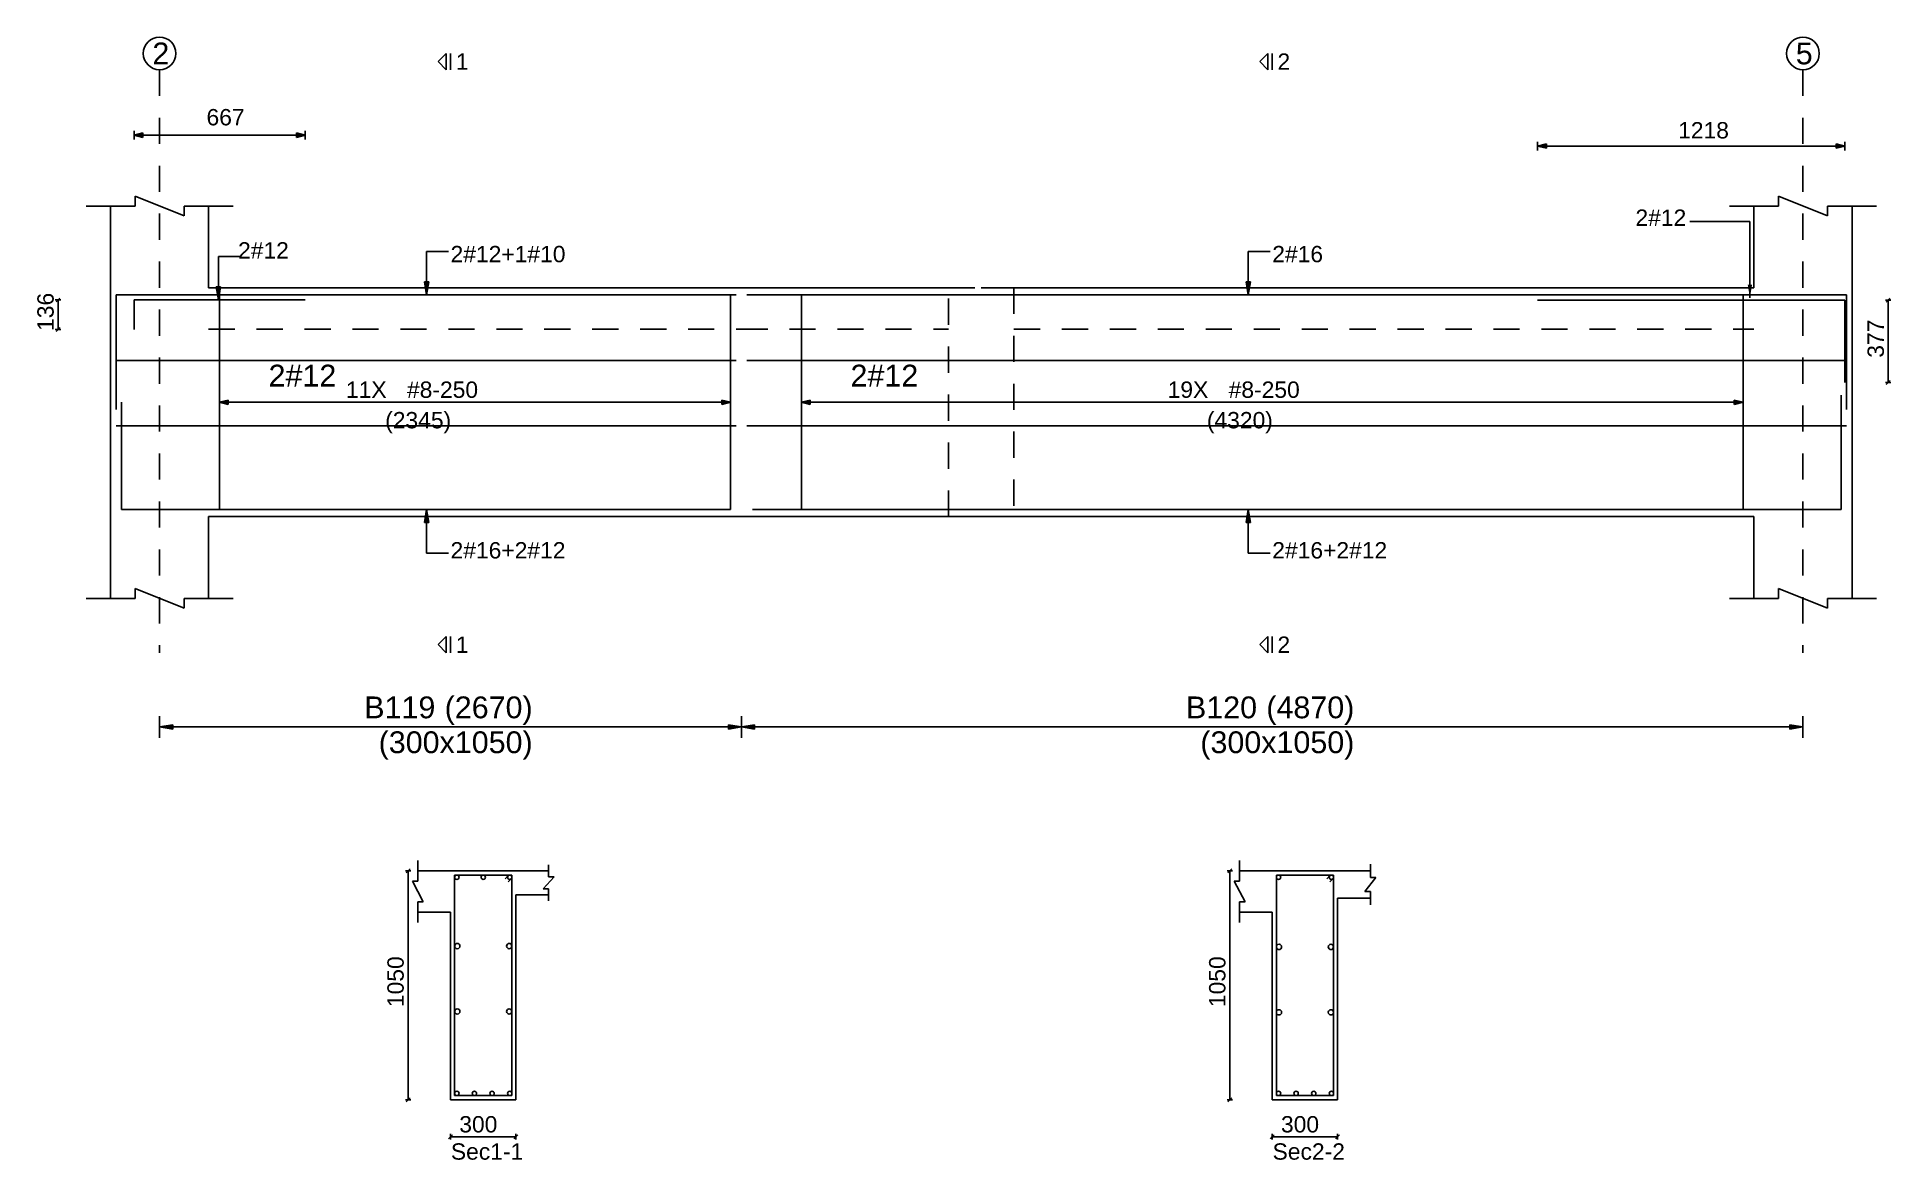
# Model space of a CAD drawing. Extents: x 0 to 98, y 3 to 248.
# Drawn here: x 39.62 to 48.12, y 190.5 to 195.66 of the extents above; entities that cross this region are included whole.
import ezdxf

# ---------------------------------------------------------------- set-up
doc = ezdxf.new("R2010")
doc.units = 0
doc.linetypes.add('ACAD_ISO02W100', pattern=[15, 12, -3])
for name, color, linetype in [('Axisline', 1, 'CONTINUOUS'), ('Axisline_Name', 2, 'CONTINUOUS'), ('Beam_bottombarlabeling', 2, 'CONTINUOUS'), ('Beam_Cross_Label', 4, 'CONTINUOUS'), ('Beam_CrossSection', 2, 'CONTINUOUS'), ('Beam_Dimensions_LS', 3, 'CONTINUOUS'), ('Beam_NameLS', 6, 'CONTINUOUS'), ('Beam_topbarsLabeling', 2, 'CONTINUOUS'), ('dim_all', 7, 'CONTINUOUS'), ('Extra_Topsteel_Labeling', 2, 'CONTINUOUS'), ('Extrabars', 7, 'CONTINUOUS'), ('Longsection', 2, 'CONTINUOUS'), ('main_botbars', 4, 'CONTINUOUS'), ('main_topbars', 4, 'CONTINUOUS'), ('SecondaryBeam', 2, 'CONTINUOUS'), ('SectionLine', 4, 'CONTINUOUS'), ('Sidefacebar', 140, 'CONTINUOUS'), ('Slabline', 253, 'CONTINUOUS'), ('span_dim', 7, 'CONTINUOUS'), ('spanline', 7, 'CONTINUOUS'), ('Stirrup_bar', 1, 'CONTINUOUS'), ('Stirrup_Dia_Spacing', 2, 'CONTINUOUS'), ('Stirrup_Length', 7, 'CONTINUOUS'), ('Stirrup_Numbers', 2, 'CONTINUOUS')]:
    doc.layers.add(name, color=color, linetype=linetype)
doc.styles.add('STRUDS_Arial', font='ARIAL.TTF', dxfattribs={"height": 0.04})

msp = doc.modelspace()

# ---------------------------------------------------------------- texts
at = {"layer": 'Axisline_Name', "style": 'STRUDS_Arial'}
for s, p in [('2', (40.147, 195.53)), ('5', (47.687, 195.53))]:
    msp.add_text(s, height=0.1, dxfattribs=at).set_placement(p)
at = {"layer": 'Beam_bottombarlabeling', "style": 'STRUDS_Arial'}
for p in [(41.515, 193.263), (45.285, 193.263)]:
    msp.add_text('2#16+2#12', height=0.075, dxfattribs=at).set_placement(p)
at = {"layer": 'Beam_Cross_Label', "style": 'STRUDS_Arial'}
for s, p in [('Sec1-1', (41.5165, 190.505)), ('Sec2-2', (45.2865, 190.505))]:
    msp.add_text(s, height=0.075, dxfattribs=at).set_placement(p)
at = {"layer": 'Beam_Dimensions_LS', "style": 'STRUDS_Arial'}
for p in [(41.185, 192.37), (44.955, 192.37)]:
    msp.add_text('(300x1050)', height=0.1, dxfattribs=at).set_placement(p)
at = {"layer": 'Beam_NameLS', "style": 'STRUDS_Arial'}
for s, p in [('B119', (41.119, 192.53)), ('B120', (44.889, 192.53))]:
    msp.add_text(s, height=0.1, dxfattribs=at).set_placement(p)
at = {"layer": 'Beam_topbarsLabeling', "style": 'STRUDS_Arial'}
for s, p in [('2#12+1#10', (41.515, 194.622)), ('2#16', (45.285, 194.622))]:
    msp.add_text(s, height=0.075, dxfattribs=at).set_placement(p)
at = {"layer": 'dim_all', "style": 'STRUDS_Arial'}
for s, p in [('667', (40.3953, 195.25)), ('1218', (47.1473, 195.19)), ('300', (41.555, 190.63)), ('300', (45.325, 190.63))]:
    msp.add_text(s, height=0.075, dxfattribs=at).set_placement(p)
for s, p in [('136', (39.694, 194.307)), ('136', (39.694, 194.307)), ('377', (48.091, 194.184)), ('1050', (41.3, 191.205)), ('1050', (45.07, 191.205))]:
    msp.add_text(s, height=0.075, rotation=90, dxfattribs=at).set_placement(p)
at = {"layer": 'Extra_Topsteel_Labeling', "style": 'STRUDS_Arial'}
for p in [(46.9515, 194.789), (40.54, 194.639)]:
    msp.add_text('2#12', height=0.075, dxfattribs=at).set_placement(p)
at = {"layer": 'SectionLine', "style": 'STRUDS_Arial'}
for s, p in [('1', (41.539, 195.505)), ('2', (45.309, 195.505)), ('1', (41.539, 192.83)), ('2', (45.309, 192.83))]:
    msp.add_text(s, height=0.075, dxfattribs=at).set_placement(p)
at = {"layer": 'Sidefacebar', "style": 'STRUDS_Arial'}
for p in [(40.68, 194.052), (43.35, 194.052)]:
    msp.add_text('2#12', height=0.1, dxfattribs=at).set_placement(p)
at = {"layer": 'span_dim', "style": 'STRUDS_Arial'}
for s, p in [(' (2670) ', (41.449, 192.53)), (' (4870) ', (45.219, 192.53))]:
    msp.add_text(s, height=0.1, dxfattribs=at).set_placement(p)
at = {"layer": 'Stirrup_Dia_Spacing', "style": 'STRUDS_Arial'}
for p in [(41.315, 194), (45.085, 194)]:
    msp.add_text('#8-250', height=0.075, dxfattribs=at).set_placement(p)
at = {"layer": 'Stirrup_Length', "style": 'STRUDS_Arial'}
for s, p in [('(2345)', (41.215, 193.86)), ('(4320)', (44.985, 193.86))]:
    msp.add_text(s, height=0.075, dxfattribs=at).set_placement(p)
at = {"layer": 'Stirrup_Numbers', "style": 'STRUDS_Arial'}
for s, p in [('11X', (41.035, 194)), ('19X', (44.805, 194))]:
    msp.add_text(s, height=0.075, dxfattribs=at).set_placement(p)

# ---------------------------------------------------------------- linework, layer by layer
at = {"layer": 'Axisline', "linetype": 'ACAD_ISO02W100', "ltscale": 0.01}
for p, q in [((40.18, 195.505), (40.18, 192.83)), ((47.72, 195.505), (47.72, 192.83))]:
    msp.add_line(p, q, dxfattribs=at)
at = {"layer": 'Axisline'}
for centre in [(40.18, 195.58), (47.72, 195.58)]:
    msp.add_circle(centre, 0.075, dxfattribs=at)
at = {"layer": 'Beam_bottombarlabeling'}
for p, q in [((41.405, 193.488), (41.395, 193.428)), ((41.395, 193.428), (41.415, 193.428)), ((41.405, 193.488), (41.405, 193.288)), ((41.405, 193.488), (41.415, 193.428)), ((45.175, 193.488), (45.165, 193.428)), ((45.165, 193.428), (45.185, 193.428)), ((45.175, 193.488), (45.175, 193.288)), ((45.175, 193.488), (45.185, 193.428)), ((41.405, 193.288), (41.505, 193.288)), ((45.175, 193.288), (45.275, 193.288))]:
    msp.add_line(p, q, dxfattribs=at)
for points in [[(41.405, 193.488), (41.395, 193.428), (41.405, 193.488), (41.415, 193.428)], [(45.175, 193.488), (45.165, 193.428), (45.175, 193.488), (45.185, 193.428)]]:
    msp.add_solid(points, dxfattribs=at)
at = {"layer": 'Beam_CrossSection'}
for p, q in [((41.365, 191.878), (41.365, 191.783)), ((41.515, 191.83), (41.365, 191.83)), ((41.515, 191.83), (41.815, 191.83)), ((41.515, 191.83), (41.515, 191.83)), ((41.815, 191.83), (41.815, 191.83)), ((41.815, 191.83), (41.965, 191.83)), ((41.99, 191.803), (41.94, 191.748)), ((41.965, 191.803), (41.965, 191.858)), ((41.965, 191.803), (41.99, 191.803)), ((45.135, 191.878), (45.135, 191.783)), ((45.285, 191.83), (45.135, 191.83)), ((45.285, 191.83), (45.585, 191.83)), ((45.285, 191.83), (45.285, 191.83)), ((45.585, 191.83), (45.585, 191.83)), ((45.585, 191.83), (45.735, 191.83)), ((45.735, 191.799), (45.735, 191.861)), ((41.365, 191.783), (41.34, 191.783)), ((41.34, 191.783), (41.39, 191.688)), ((41.815, 190.78), (41.815, 191.72)), ((41.815, 191.72), (41.965, 191.72)), ((41.965, 191.748), (41.94, 191.748)), ((41.965, 191.748), (41.965, 191.693)), ((45.135, 191.783), (45.11, 191.783)), ((45.11, 191.783), (45.16, 191.688)), ((45.76, 191.799), (45.71, 191.736)), ((45.735, 191.736), (45.71, 191.736)), ((45.735, 191.799), (45.76, 191.799)), ((45.735, 191.736), (45.735, 191.674)), ((41.365, 191.688), (41.365, 191.593)), ((41.365, 191.688), (41.39, 191.688)), ((41.515, 191.64), (41.365, 191.64)), ((41.515, 191.64), (41.515, 190.78)), ((45.135, 191.688), (45.135, 191.593)), ((45.135, 191.688), (45.16, 191.688)), ((45.285, 191.64), (45.135, 191.64)), ((45.285, 191.64), (45.285, 190.78)), ((45.585, 190.78), (45.585, 191.705)), ((45.585, 191.705), (45.735, 191.705)), ((41.515, 190.78), (41.815, 190.78)), ((45.285, 190.78), (45.585, 190.78))]:
    msp.add_line(p, q, dxfattribs=at)
at = {"layer": 'Beam_topbarsLabeling'}
for p, q in [((41.405, 194.472), (41.405, 194.672)), ((41.405, 194.672), (41.505, 194.672)), ((45.175, 194.472), (45.175, 194.672)), ((45.175, 194.672), (45.275, 194.672)), ((41.405, 194.472), (41.395, 194.532)), ((41.395, 194.532), (41.415, 194.532)), ((41.405, 194.472), (41.415, 194.532)), ((41.405, 194.532), (41.41, 194.532)), ((45.175, 194.472), (45.165, 194.532)), ((45.165, 194.532), (45.185, 194.532)), ((45.175, 194.472), (45.185, 194.532)), ((45.175, 194.532), (45.18, 194.532))]:
    msp.add_line(p, q, dxfattribs=at)
for points in [[(41.405, 194.472), (41.395, 194.532), (41.405, 194.472), (41.415, 194.532)], [(45.175, 194.472), (45.165, 194.532), (45.175, 194.472), (45.185, 194.532)]]:
    msp.add_solid(points, dxfattribs=at)
at = {"layer": 'dim_all'}
for p, q in [((40.063, 195.205), (40.063, 195.225)), ((40.063, 195.205), (40.063, 195.218)), ((40.063, 195.205), (40.063, 195.218)), ((40.063, 195.205), (40.103, 195.215)), ((40.063, 195.205), (40.063, 195.185)), ((40.063, 195.205), (40.103, 195.195)), ((40.063, 195.205), (40.063, 195.193)), ((40.063, 195.205), (40.063, 195.193)), ((40.063, 195.205), (40.8475, 195.205)), ((40.103, 195.195), (40.103, 195.215)), ((40.8475, 195.205), (40.8075, 195.215)), ((40.8075, 195.195), (40.8075, 195.215)), ((40.8475, 195.205), (40.8075, 195.195)), ((40.8475, 195.205), (40.8475, 195.225)), ((40.8475, 195.205), (40.8475, 195.218)), ((40.8475, 195.205), (40.8475, 195.218)), ((40.8475, 195.205), (40.8475, 195.185)), ((40.8475, 195.205), (40.8475, 195.193)), ((40.8475, 195.205), (40.8475, 195.193)), ((46.5025, 195.155), (46.5025, 195.175)), ((46.5025, 195.155), (46.5025, 195.168)), ((46.5025, 195.155), (46.5025, 195.168)), ((46.5025, 195.155), (46.5425, 195.165)), ((46.5025, 195.155), (46.5025, 195.135)), ((46.5025, 195.155), (46.5425, 195.145)), ((46.5025, 195.155), (46.5025, 195.143)), ((46.5025, 195.155), (46.5025, 195.143)), ((46.5025, 195.155), (47.912, 195.155)), ((46.5425, 195.145), (46.5425, 195.165)), ((47.912, 195.155), (47.872, 195.165)), ((47.872, 195.145), (47.872, 195.165)), ((47.912, 195.155), (47.872, 195.145)), ((47.912, 195.155), (47.912, 195.175)), ((47.912, 195.155), (47.912, 195.168)), ((47.912, 195.155), (47.912, 195.168)), ((47.912, 195.155), (47.912, 195.135)), ((47.912, 195.155), (47.912, 195.143)), ((47.912, 195.155), (47.912, 195.143)), ((39.714, 194.45), (39.7015, 194.45)), ((39.714, 194.45), (39.7015, 194.45)), ((39.714, 194.45), (39.7052, 194.441)), ((39.714, 194.45), (39.7052, 194.441)), ((39.714, 194.45), (39.7229, 194.458)), ((39.714, 194.45), (39.7229, 194.458)), ((39.714, 194.45), (39.7265, 194.45)), ((39.714, 194.45), (39.714, 194.314)), ((39.714, 194.45), (39.7265, 194.45)), ((39.714, 194.45), (39.714, 194.314)), ((48.111, 194.448), (48.0985, 194.448)), ((48.111, 194.448), (48.1022, 194.439)), ((48.111, 194.448), (48.1199, 194.456)), ((48.111, 194.448), (48.1235, 194.448)), ((48.111, 194.448), (48.111, 194.07)), ((39.714, 194.314), (39.7015, 194.314)), ((39.714, 194.314), (39.7015, 194.314)), ((39.714, 194.314), (39.7052, 194.305)), ((39.714, 194.314), (39.7052, 194.305)), ((39.714, 194.314), (39.7229, 194.323)), ((39.714, 194.314), (39.7229, 194.323)), ((39.714, 194.314), (39.7265, 194.314)), ((39.714, 194.314), (39.7265, 194.314)), ((48.111, 194.07), (48.0985, 194.07)), ((48.111, 194.07), (48.1022, 194.061)), ((48.111, 194.07), (48.1199, 194.079)), ((48.111, 194.07), (48.1235, 194.07)), ((41.32, 191.83), (41.3075, 191.83)), ((41.32, 191.83), (41.3112, 191.821)), ((41.32, 191.83), (41.3289, 191.839)), ((41.32, 191.83), (41.3325, 191.83)), ((41.32, 191.83), (41.32, 190.78)), ((45.09, 191.83), (45.0775, 191.83)), ((45.09, 191.83), (45.0812, 191.821)), ((45.09, 191.83), (45.0989, 191.839)), ((45.09, 191.83), (45.1025, 191.83)), ((45.09, 191.83), (45.09, 190.78)), ((41.32, 190.78), (41.3289, 190.789)), ((45.09, 190.78), (45.0989, 190.789)), ((41.32, 190.78), (41.3075, 190.78)), ((41.32, 190.78), (41.3112, 190.771)), ((41.32, 190.78), (41.3325, 190.78)), ((45.09, 190.78), (45.0775, 190.78)), ((45.09, 190.78), (45.0812, 190.771)), ((45.09, 190.78), (45.1025, 190.78)), ((41.515, 190.61), (41.515, 190.623)), ((41.515, 190.61), (41.5239, 190.619)), ((41.815, 190.61), (41.815, 190.623)), ((41.815, 190.61), (41.8239, 190.619)), ((45.285, 190.61), (45.285, 190.623)), ((45.285, 190.61), (45.2939, 190.619)), ((45.585, 190.61), (45.585, 190.623)), ((45.585, 190.61), (45.5939, 190.619)), ((41.515, 190.61), (41.5062, 190.601)), ((41.515, 190.61), (41.515, 190.598)), ((41.515, 190.61), (41.815, 190.61)), ((41.815, 190.61), (41.8062, 190.601)), ((41.815, 190.61), (41.815, 190.598)), ((45.285, 190.61), (45.2762, 190.601)), ((45.285, 190.61), (45.285, 190.598)), ((45.285, 190.61), (45.585, 190.61)), ((45.585, 190.61), (45.5762, 190.601)), ((45.585, 190.61), (45.585, 190.598))]:
    msp.add_line(p, q, dxfattribs=at)
for points in [[(40.063, 195.205), (40.103, 195.215), (40.063, 195.205), (40.103, 195.195)], [(40.8475, 195.205), (40.8075, 195.215), (40.8475, 195.205), (40.8075, 195.195)], [(46.5025, 195.155), (46.5425, 195.165), (46.5025, 195.155), (46.5425, 195.145)], [(47.912, 195.155), (47.872, 195.165), (47.912, 195.155), (47.872, 195.145)]]:
    msp.add_solid(points, dxfattribs=at)
at = {"layer": 'Extra_Topsteel_Labeling'}
for p, q in [((47.4765, 194.809), (47.2015, 194.809)), ((47.4765, 194.459), (47.4765, 194.809)), ((40.45, 194.449), (40.45, 194.649)), ((40.45, 194.649), (40.55, 194.649)), ((40.45, 194.449), (40.44, 194.509)), ((40.44, 194.509), (40.46, 194.509)), ((40.45, 194.449), (40.46, 194.509)), ((40.45, 194.509), (40.455, 194.509))]:
    msp.add_line(p, q, dxfattribs=at)
for points in [[(40.45, 194.449), (40.44, 194.509), (40.45, 194.449), (40.46, 194.509)], [(47.4765, 194.459), (47.4665, 194.519), (47.4765, 194.459), (47.4865, 194.519)]]:
    msp.add_solid(points, dxfattribs=at)
at = {"layer": 'Extrabars'}
for p, q in [((40.063, 194.45), (40.063, 194.314)), ((40.063, 194.45), (40.8475, 194.45)), ((47.912, 194.448), (46.5025, 194.448)), ((47.912, 194.448), (47.912, 194.07))]:
    msp.add_line(p, q, dxfattribs=at)
at = {"layer": 'Longsection'}
for p, q in [((39.8425, 194.88), (39.955, 194.88)), ((39.8425, 194.88), (40.0675, 194.88)), ((39.955, 194.505), (39.955, 194.88)), ((40.0675, 194.925), (40.0675, 194.88)), ((40.0675, 194.925), (40.2925, 194.835)), ((40.2925, 194.88), (40.2925, 194.835)), ((40.2925, 194.88), (40.5175, 194.88)), ((40.405, 194.88), (40.405, 194.505)), ((47.3825, 194.88), (47.495, 194.88)), ((47.3825, 194.88), (47.6075, 194.88)), ((47.495, 194.505), (47.495, 194.88)), ((47.6075, 194.925), (47.6075, 194.88)), ((47.6075, 194.925), (47.8325, 194.835)), ((47.8325, 194.88), (47.8325, 194.835)), ((47.8325, 194.88), (48.0575, 194.88)), ((47.945, 194.88), (47.945, 194.505)), ((39.955, 193.455), (39.955, 194.505)), ((40.18, 194.505), (40.18, 194.505)), ((40.405, 194.505), (42.85, 194.505)), ((42.85, 194.505), (42.85, 194.505)), ((42.85, 194.505), (43.8, 194.505)), ((43.95, 194.505), (47.495, 194.505)), ((47.945, 194.505), (47.945, 193.455)), ((39.955, 193.455), (39.955, 193.08)), ((40.405, 193.08), (40.405, 193.455)), ((40.405, 193.455), (42.85, 193.455)), ((42.85, 193.455), (43.8, 193.455)), ((43.8, 193.455), (47.495, 193.455)), ((47.495, 193.455), (47.495, 193.08)), ((47.945, 193.08), (47.945, 193.455)), ((39.8425, 193.08), (39.955, 193.08)), ((39.8425, 193.08), (40.0675, 193.08)), ((40.0675, 193.125), (40.0675, 193.08)), ((40.0675, 193.125), (40.2925, 193.035)), ((40.2925, 193.08), (40.2925, 193.035)), ((40.2925, 193.08), (40.5175, 193.08)), ((47.3825, 193.08), (47.495, 193.08)), ((47.3825, 193.08), (47.6075, 193.08)), ((47.6075, 193.125), (47.6075, 193.08)), ((47.6075, 193.125), (47.8325, 193.035)), ((47.8325, 193.08), (47.8325, 193.035)), ((47.8325, 193.08), (48.0575, 193.08))]:
    msp.add_line(p, q, dxfattribs=at)
at = {"layer": 'main_botbars'}
for p, q in [((39.98, 194.472), (39.98, 193.947)), ((39.98, 194.472), (42.825, 194.472)), ((42.875, 194.472), (47.92, 194.472)), ((47.92, 194.472), (47.92, 193.947)), ((40.005, 193.98), (40.005, 193.488)), ((47.895, 193.488), (47.895, 194.013)), ((40.005, 193.488), (42.8, 193.488)), ((42.8, 193.488), (42.8, 193.488)), ((42.9, 193.488), (47.895, 193.488))]:
    msp.add_line(p, q, dxfattribs=at)
for centre in [(41.5438, 190.809), (41.6246, 190.809), (41.7054, 190.809), (41.7863, 190.809), (45.3138, 190.809), (45.3946, 190.809), (45.4754, 190.809), (45.5563, 190.809)]:
    msp.add_circle(centre, 0.01, dxfattribs=at)
at = {"layer": 'main_topbars'}
for centre in [(41.5438, 191.801), (41.665, 191.801), (41.7863, 191.801), (45.3138, 191.801), (45.5563, 191.801)]:
    msp.add_circle(centre, 0.01, dxfattribs=at)
at = {"layer": 'SecondaryBeam', "linetype": 'ACAD_ISO02W100', "ltscale": 0.01}
for p, q in [((43.8, 194.505), (44.1, 194.505)), ((43.8, 193.455), (43.8, 194.505)), ((44.1, 194.505), (44.1, 193.455)), ((44.1, 193.455), (43.8, 193.455))]:
    msp.add_line(p, q, dxfattribs=at)
at = {"layer": 'SectionLine'}
for p, q in [((41.495, 195.58), (41.4575, 195.543)), ((41.495, 195.505), (41.495, 195.58)), ((41.515, 195.505), (41.515, 195.58)), ((45.265, 195.58), (45.2275, 195.543)), ((45.265, 195.505), (45.265, 195.58)), ((45.285, 195.505), (45.285, 195.58)), ((41.495, 195.505), (41.4575, 195.543)), ((45.265, 195.505), (45.2275, 195.543)), ((41.495, 192.905), (41.4575, 192.868)), ((41.495, 192.83), (41.4575, 192.868)), ((41.495, 192.83), (41.495, 192.905)), ((41.515, 192.83), (41.515, 192.905)), ((45.265, 192.905), (45.2275, 192.868)), ((45.265, 192.83), (45.2275, 192.868)), ((45.265, 192.83), (45.265, 192.905)), ((45.285, 192.83), (45.285, 192.905))]:
    msp.add_line(p, q, dxfattribs=at)
at = {"layer": 'Sidefacebar'}
for p, q in [((39.98, 194.172), (42.825, 194.172)), ((42.875, 194.172), (47.92, 194.172)), ((39.98, 193.872), (42.825, 193.872)), ((42.875, 193.872), (47.92, 193.872))]:
    msp.add_line(p, q, dxfattribs=at)
for centre in [(41.546, 191.485), (41.784, 191.485), (45.316, 191.481), (45.554, 191.481), (41.546, 191.185), (41.784, 191.185), (45.316, 191.181), (45.554, 191.181)]:
    msp.add_circle(centre, 0.012, dxfattribs=at)
at = {"layer": 'Slabline', "linetype": 'ACAD_ISO02W100', "ltscale": 0.01}
for p, q in [((40.405, 194.315), (42.85, 194.315)), ((42.85, 194.315), (43.8, 194.315)), ((44.1, 194.315), (47.495, 194.315))]:
    msp.add_line(p, q, dxfattribs=at)
at = {"layer": 'spanline'}
for p, q in [((40.18, 192.54), (40.18, 192.44)), ((40.18, 192.49), (40.24, 192.5)), ((40.18, 192.49), (41.515, 192.49)), ((40.18, 192.49), (40.24, 192.48)), ((40.24, 192.5), (40.24, 192.48)), ((42.85, 192.49), (41.515, 192.49)), ((42.85, 192.49), (42.79, 192.5)), ((42.79, 192.5), (42.79, 192.48)), ((42.85, 192.49), (42.79, 192.48)), ((42.85, 192.54), (42.85, 192.44)), ((42.85, 192.54), (42.85, 192.44)), ((42.85, 192.49), (42.91, 192.5)), ((42.85, 192.49), (45.285, 192.49)), ((42.85, 192.49), (42.91, 192.48)), ((42.91, 192.5), (42.91, 192.48)), ((47.72, 192.49), (45.285, 192.49)), ((47.72, 192.49), (47.66, 192.5)), ((47.66, 192.5), (47.66, 192.48)), ((47.72, 192.49), (47.66, 192.48)), ((47.72, 192.54), (47.72, 192.44))]:
    msp.add_line(p, q, dxfattribs=at)
for points in [[(40.18, 192.49), (40.24, 192.5), (40.18, 192.49), (40.24, 192.48)], [(42.85, 192.49), (42.79, 192.5), (42.85, 192.49), (42.79, 192.48)], [(42.85, 192.49), (42.91, 192.5), (42.85, 192.49), (42.91, 192.48)], [(47.72, 192.49), (47.66, 192.5), (47.72, 192.49), (47.66, 192.48)]]:
    msp.add_solid(points, dxfattribs=at)
at = {"layer": 'Stirrup_bar'}
for p, q in [((40.455, 193.488), (40.455, 194.472)), ((42.8, 193.488), (42.8, 194.472)), ((43.125, 193.488), (43.125, 194.472)), ((47.445, 193.488), (47.445, 194.472)), ((41.5338, 191.811), (41.5338, 190.799)), ((41.5338, 191.811), (41.7963, 191.811)), ((41.7792, 191.808), (41.765, 191.794)), ((41.7963, 190.799), (41.7963, 191.811)), ((45.3038, 191.811), (45.3038, 190.799)), ((45.3038, 191.811), (45.5663, 191.811)), ((45.5492, 191.808), (45.535, 191.794)), ((45.5663, 190.799), (45.5663, 191.811)), ((41.7933, 191.794), (41.7792, 191.78)), ((45.5633, 191.794), (45.5492, 191.78)), ((41.5338, 190.799), (41.7963, 190.799)), ((45.3038, 190.799), (45.5663, 190.799))]:
    msp.add_line(p, q, dxfattribs=at)
at = {"layer": 'Stirrup_Length'}
for p, q in [((40.455, 193.98), (40.455, 194)), ((40.455, 193.98), (40.495, 193.99)), ((40.455, 193.98), (42.8, 193.98)), ((40.455, 193.98), (40.455, 193.96)), ((40.455, 193.98), (40.495, 193.97)), ((40.495, 193.97), (40.495, 193.99)), ((42.8, 193.98), (42.76, 193.99)), ((42.76, 193.97), (42.76, 193.99)), ((42.8, 193.98), (42.76, 193.97)), ((42.8, 193.98), (42.8, 194)), ((42.8, 193.98), (42.8, 193.96)), ((43.125, 193.98), (43.125, 194)), ((43.125, 193.98), (43.165, 193.99)), ((43.125, 193.98), (47.445, 193.98)), ((43.125, 193.98), (43.125, 193.96)), ((43.125, 193.98), (43.165, 193.97)), ((43.165, 193.97), (43.165, 193.99)), ((47.445, 193.98), (47.405, 193.99)), ((47.405, 193.97), (47.405, 193.99)), ((47.445, 193.98), (47.405, 193.97)), ((47.445, 193.98), (47.445, 194)), ((47.445, 193.98), (47.445, 193.96))]:
    msp.add_line(p, q, dxfattribs=at)
for points in [[(40.455, 193.98), (40.495, 193.99), (40.455, 193.98), (40.495, 193.97)], [(42.8, 193.98), (42.76, 193.99), (42.8, 193.98), (42.76, 193.97)], [(43.125, 193.98), (43.165, 193.99), (43.125, 193.98), (43.165, 193.97)], [(47.445, 193.98), (47.405, 193.99), (47.445, 193.98), (47.405, 193.97)]]:
    msp.add_solid(points, dxfattribs=at)

msp.set_redraw_order([(e.dxf.handle, doc.entitydb.next_handle()) for e in msp.query("TEXT MTEXT ATTDEF DIMENSION ARC_DIMENSION")])  # texts and dimensions are drawn at this point

doc.saveas('drawing.dxf')
